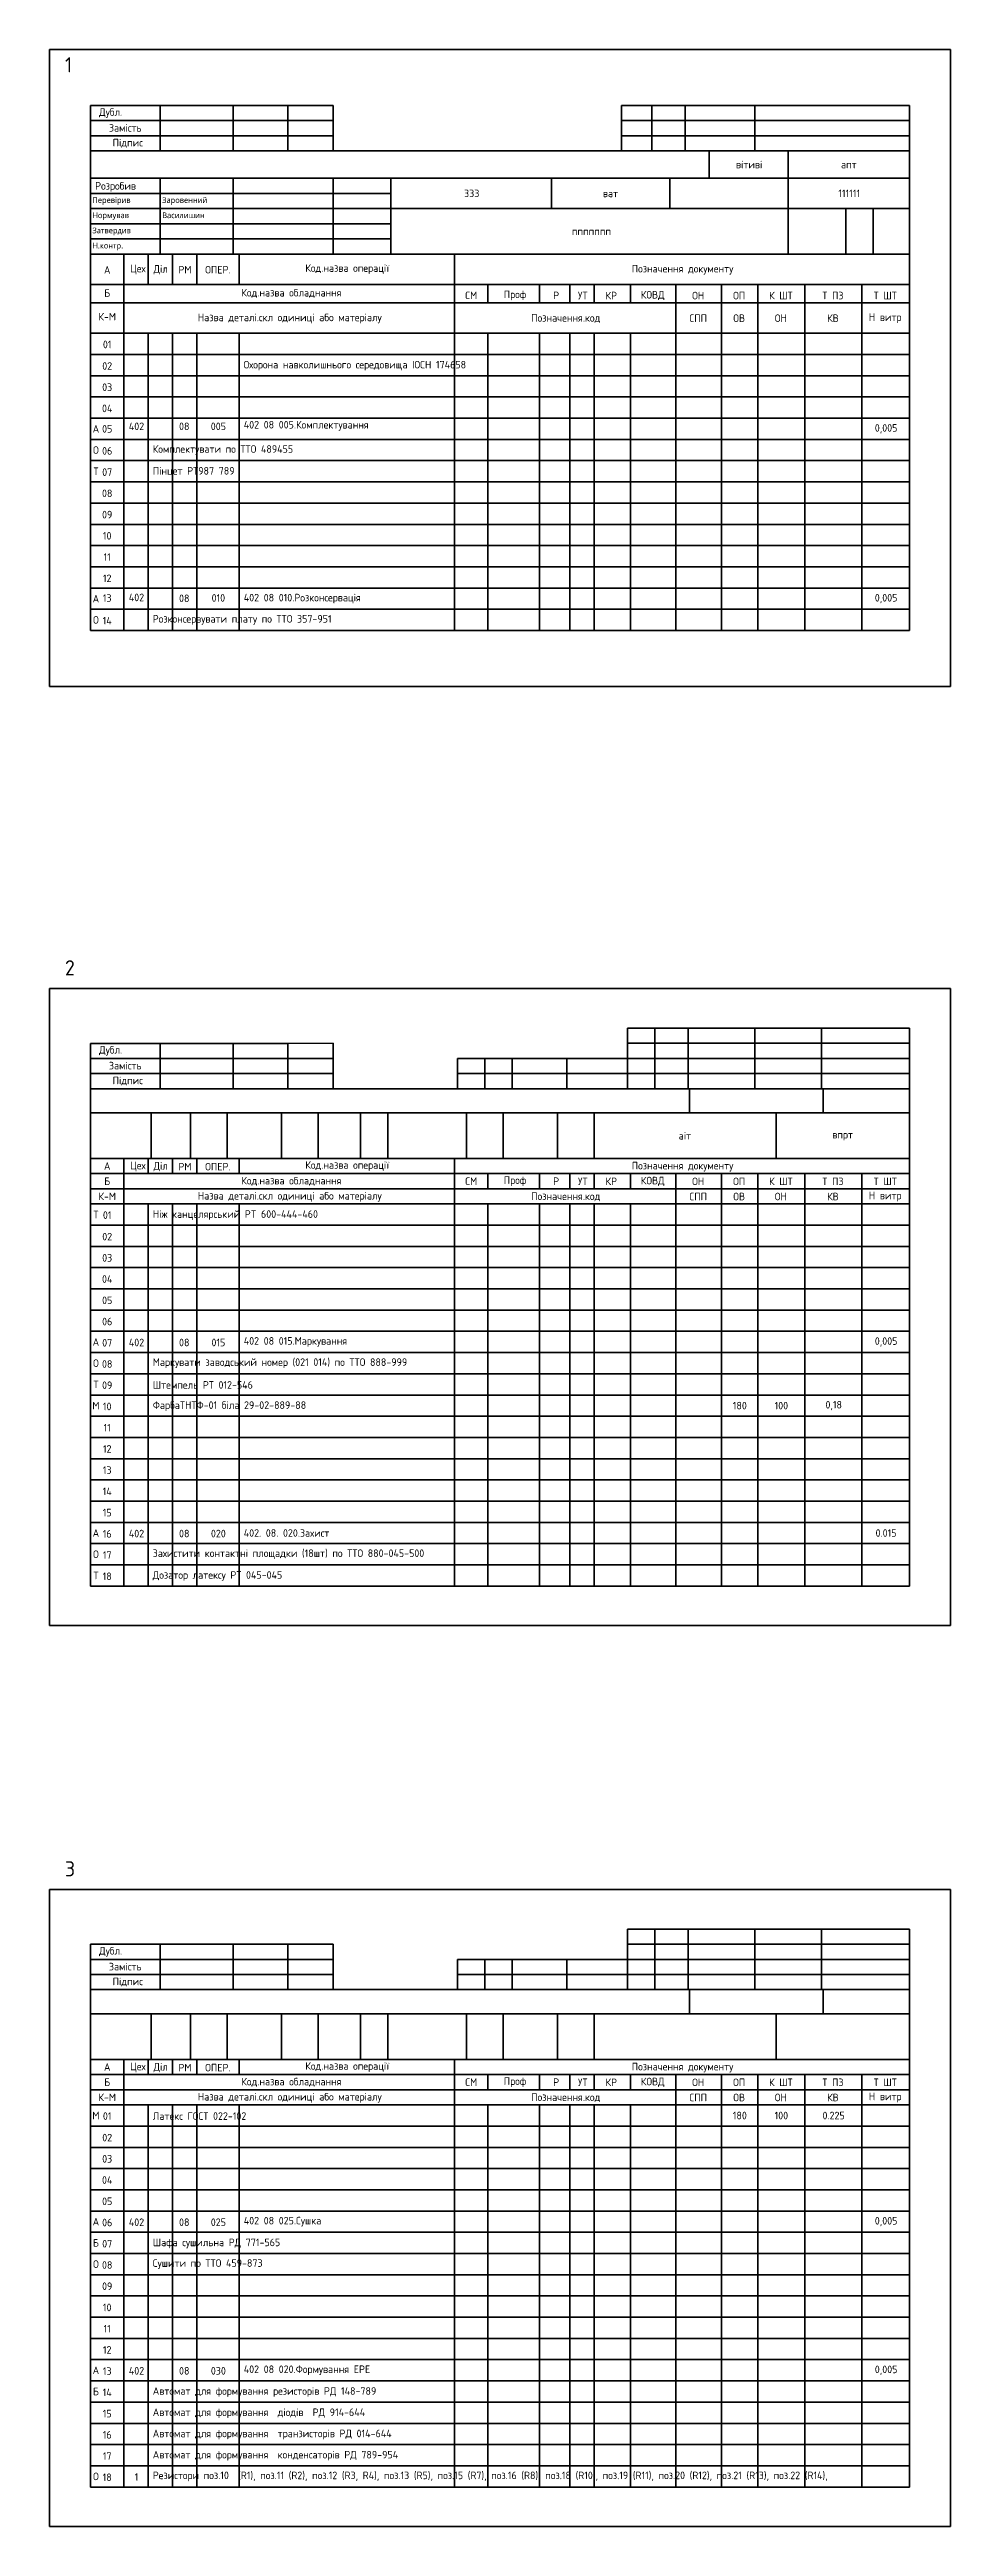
# Model space of a CAD drawing. Header units: millimetres. Extents: x -666 to 353, y -2321 to 561.
# Drawn here: x 52 to 349, y -256 to 561 of the extents above; entities that cross this region are included whole.
import ezdxf

# ---------------------------------------------------------------- set-up
doc = ezdxf.new("R2010")
doc.units = ezdxf.units.MM
doc.layers.get('0').update_dxf_attribs({"lineweight": 35})
doc.layers.add('Текст', color=7, linetype='Continuous')
doc.styles.get("Standard").update_dxf_attribs({"font": 'GOST_B.TTF'})

msp = doc.modelspace()

# ---------------------------------------------------------------- texts
for s, width, heights, insert, char_height, attachment_point in [(' Дубл.', 11.5, [0], (71.75, 540), 2.5, 5), (' {\\H1.25x;Замість}', 21.2493, [0], (76.7, 535.13), 2, 5), (' Підпис', 23, [0], (77.37, 530.05), 2.5, 5), (' Розробив', 23, [3.95], (65.87, 517.24), 2.5, 1), ('{\\fSegoe UI|b0|i0|c0|p34;\\H0.75x; \\fSegoe UI|b0|i0|c204|p34;Перевірив    }', 23, [3.95], (65.87, 512.24), 2.5, 1), ('{\\fSegoe UI|b0|i0|c0|p34;\\H0.75x; \\fSegoe UI|b0|i0|c204|p34;Нормував    }', 23, [3.95], (65.87, 507.24), 2.5, 1), ('{\\fSegoe UI|b0|i0|c204|p34;\\H0.75x; Заровенний}', 23, [3.95], (88.87, 512.24), 2.5, 1), ('{\\fSegoe UI|b0|i0|c204|p34;\\H0.75x; Василишин}', 23, [3.95], (88.87, 507.24), 2.5, 1), ('{\\fSegoe UI|b0|i0|c0|p34;\\H0.75x; \\fSegoe UI|b0|i0|c204|p34;Затвердив   }', 23, [3.95], (65.87, 502.24), 2.5, 1), ('{\\fSegoe UI|b0|i0|c0|p34;\\H0.75x; \\fSegoe UI|b0|i0|c204|p34;Н.контр.}', 23, [3.95], (65.87, 497.24), 2.5, 1), ('Код.назва операції', 39.3298, [0], (150.54, 488.56), 2.5, 5), ('А', 11, [0], (71.37, 488.29), 2.5, 5), ('Б', 11, [0], (71.37, 480.64), 2.5, 5), ('Цех', 8, [0], (81.46, 488.41), 2.5, 5), ('Діл', 8, [0], (89, 488.35), 2.5, 5), ('РМ', 8, [0], (97, 488.35), 2.5, 5), ('ОПЕР.', 8, [0], (107.88, 488.35), 2.5, 5), ('Код.назва обладнання', 39.3298, [0], (132.1, 480.57), 2.5, 5), ('Позначення документу', 48.0694, [0], (261.04, 488.35), 2.5, 5), ('К-М', 11, [0], (71.37, 472.86), 2.5, 5), ('Назва деталі.скл одиниці або матеріалу', 81.2961, [0], (131.54, 472.27), 2.5, 5), ('СМ', 11, [0], (191.37, 479.89), 2.5, 5), ('Проф', 11, [0], (205.79, 479.89), 2.5, 5), ('Позначення.код', 48.0694, [0], (222.54, 472.27), 2.5, 5), ('Р', 10, [0], (219.37, 479.89), 2.5, 5), ('УТ', 6.25, [0], (228.15, 479.83), 2.5, 5), ('КР', 6.25, [0], (237.54, 479.83), 2.5, 5), ('КОВД', 6.25, [0], (251.21, 479.83), 2.5, 5), ('ОН', 6.25, [0], (266.21, 479.83), 2.5, 5), ('ОП', 6.25, [0], (279.71, 479.83), 2.5, 5), ('К ШТ', 9.2284, [0], (293.46, 479.83), 2.5, 5), ('Т ПЗ', 8.9576, [0], (310.61, 479.83), 2.5, 5), ('Н витр', 11.3668, [0], (327.86, 472.37), 2.5, 5), ('Т ШТ', 9.6346, [0], (327.86, 479.83), 2.5, 5), ('СПП', 6.25, [0], (266.21, 472.37), 2.5, 5), ('ОВ', 6.25, [0], (279.71, 472.37), 2.5, 5), ('ОН', 9.2284, [0], (293.46, 472.37), 2.5, 5), ('КВ', 8.9576, [0], (310.61, 472.37), 2.5, 5), ('02', 11, [0], (71.37, 456.61), 2.5, 5), ('01', 11, [0], (71.37, 463.7), 2.5, 5), ('03', 11, [0], (71.37, 449.61), 2.5, 5), ('04', 11, [0], (71.37, 442.61), 2.5, 5), ('05', 11, [0], (71.37, 435.89), 2.5, 5), ('\\pi4.2609;0,005', 15.7, [0], (320.17, 435.89), 2.5, 4), ('06', 11, [0], (71.37, 428.61), 2.5, 5), ('07', 11, [0], (71.37, 421.61), 2.5, 5), ('08', 11, [0], (71.37, 414.61), 2.5, 5), ('09', 11, [0], (71.37, 407.61), 2.5, 5), ('10', 11, [0], (71.37, 400.61), 2.5, 5), ('11', 11, [0], (71.37, 393.61), 2.5, 5), ('12', 11, [0], (71.37, 386.61), 2.5, 5), ('13', 11, [0], (71.37, 380.11), 2.5, 5), ('\\pi4.2609;0,005', 15.7, [0], (320.17, 379.89), 2.5, 4), ('14', 11, [0], (71.37, 372.61), 2.5, 5), (' Дубл.', 11.5, [0], (71.75, 230.78), 2.5, 5), (' {\\H1.25x;Замість}', 21.2493, [0], (76.7, 225.91), 2, 5), (' Підпис', 23, [0], (77.37, 220.83), 2.5, 5), ('А', 11, [0], (71.37, 192.8), 2.5, 5), ('Б', 11, [0], (71.37, 187.8), 2.5, 5), ('Цех', 8, [0], (81.46, 192.65), 2.5, 5), ('Діл', 8, [0], (89, 192.59), 2.5, 5), ('РМ', 8, [0], (97, 192.59), 2.5, 5), ('ОПЕР.', 8, [0], (107.88, 192.59), 2.5, 5), ('Код.назва обладнання', 39.3298, [0], (132.1, 187.77), 2.5, 5), ('Код.назва операції', 39.3298, [0], (150.54, 192.8), 2.5, 5), ('СМ', 11, [0], (191.37, 187.8), 2.5, 5), ('Проф', 11, [0], (205.79, 187.8), 2.5, 5), ('Р', 10, [0], (219.37, 187.8), 2.5, 5), ('УТ', 6.25, [0], (228.15, 187.75), 2.5, 5), ('КР', 6.25, [0], (237.54, 187.75), 2.5, 5), ('Позначення документу', 48.0694, [0], (261.04, 192.59), 2.5, 5), ('КОВД', 6.25, [0], (251.21, 187.75), 2.5, 5), ('ОН', 6.25, [0], (266.21, 187.75), 2.5, 5), ('ОП', 6.25, [0], (279.71, 187.75), 2.5, 5), ('К ШТ', 9.2284, [0], (293.46, 187.75), 2.5, 5), ('Т ПЗ', 8.9576, [0], (310.61, 187.75), 2.5, 5), ('Т ШТ', 9.6346, [0], (327.86, 187.75), 2.5, 5), ('К-М', 11, [0], (71.37, 182.8), 2.5, 5), ('Назва деталі.скл одиниці або матеріалу', 81.2961, [0], (131.54, 182.65), 2.5, 5), ('Позначення.код', 48.0694, [0], (222.54, 182.65), 2.5, 5), ('СПП', 6.25, [0], (266.21, 182.75), 2.5, 5), ('ОВ', 6.25, [0], (279.71, 182.75), 2.5, 5), ('ОН', 9.2284, [0], (293.46, 182.75), 2.5, 5), ('КВ', 8.9576, [0], (310.61, 182.75), 2.5, 5), ('Н витр', 11.3668, [0], (327.86, 182.75), 2.5, 5), ('01', 11, [0], (71.37, 176.62), 2.5, 5), ('03', 11, [0], (71.37, 162.53), 2.5, 5), ('02', 11, [0], (71.37, 169.53), 2.5, 5), ('04', 11, [0], (71.37, 155.53), 2.5, 5), ('05', 11, [0], (71.37, 148.53), 2.5, 5), ('06', 11, [0], (71.37, 141.53), 2.5, 5), ('07', 11, [0], (71.37, 134.53), 2.5, 5), ('\\pi4.2609;0,005', 15.7, [0], (320.17, 134.8), 2.5, 4), ('08', 11, [0], (71.37, 127.53), 2.5, 5), ('09', 11, [0], (71.37, 120.53), 2.5, 5), ('10', 11, [0], (71.37, 113.53), 2.5, 5), ('180', 12.1244, [0], (279.93, 113.8), 2.5, 5), ('100', 15.5, [0], (293.62, 113.8), 2.5, 5), ('\\pi6.8001;0,18', 18.8, [0], (301.37, 113.8), 2.5, 4), ('11', 11, [0], (71.37, 106.53), 2.5, 5), ('12', 11, [0], (71.37, 99.53), 2.5, 5), ('13', 11, [0], (71.37, 92.53), 2.5, 5), ('14', 11, [0], (71.37, 85.53), 2.5, 5), ('15', 11, [0], (71.37, 78.53), 2.5, 5), ('16', 11, [0], (71.37, 71.53), 2.5, 5), ('17', 11, [0], (71.37, 64.53), 2.5, 5), ('\\pi4.5084;0.015', 15.7, [0], (320.17, 71.8), 2.5, 4), ('18', 11, [0], (71.37, 57.53), 2.5, 5), (' Дубл.', 11.5, [0], (71.75, -66.31), 2.5, 5), (' {\\H1.25x;Замість}', 21.2493, [0], (76.7, -71.18), 2, 5), (' Підпис', 23, [0], (77.37, -76.26), 2.5, 5), ('А', 11, [0], (71.37, -104.28), 2.5, 5), ('Цех', 8, [0], (81.46, -104.44), 2.5, 5), ('Діл', 8, [0], (89, -104.49), 2.5, 5), ('РМ', 8, [0], (97, -104.49), 2.5, 5), ('ОПЕР.', 8, [0], (107.88, -104.49), 2.5, 5), ('Код.назва операції', 39.3298, [0], (150.54, -104.29), 2.5, 5), ('Позначення документу', 48.0694, [0], (261.04, -104.49), 2.5, 5), ('К-М', 11, [0], (71.37, -114.28), 2.5, 5), ('Б', 11, [0], (71.37, -109.28), 2.5, 5), ('Назва деталі.скл одиниці або матеріалу', 81.2961, [0], (131.54, -114.43), 2.5, 5), ('Код.назва обладнання', 39.3298, [0], (132.1, -109.31), 2.5, 5), ('СМ', 11, [0], (191.37, -109.28), 2.5, 5), ('Проф', 11, [0], (205.79, -109.28), 2.5, 5), ('Позначення.код', 48.0694, [0], (222.54, -114.43), 2.5, 5), ('Р', 10, [0], (219.37, -109.28), 2.5, 5), ('УТ', 6.25, [0], (228.15, -109.33), 2.5, 5), ('КР', 6.25, [0], (237.54, -109.33), 2.5, 5), ('КОВД', 6.25, [0], (251.21, -109.33), 2.5, 5), ('СПП', 6.25, [0], (266.21, -114.33), 2.5, 5), ('ОН', 6.25, [0], (266.21, -109.33), 2.5, 5), ('ОП', 6.25, [0], (279.71, -109.33), 2.5, 5), ('ОВ', 6.25, [0], (279.71, -114.33), 2.5, 5), ('К ШТ', 9.2284, [0], (293.46, -109.33), 2.5, 5), ('ОН', 9.2284, [0], (293.46, -114.33), 2.5, 5), ('Т ПЗ', 8.9576, [0], (310.61, -109.33), 2.5, 5), ('КВ', 8.9576, [0], (310.61, -114.33), 2.5, 5), ('Н витр', 11.3668, [0], (327.86, -114.33), 2.5, 5), ('Т ШТ', 9.6346, [0], (327.86, -109.33), 2.5, 5), ('01', 11, [0], (71.37, -120.46), 2.5, 5), ('180', 12.1244, [0], (279.93, -120.28), 2.5, 5), ('100', 15.5, [0], (293.62, -120.28), 2.5, 5), ('\\pi5.8109;0.225', 18.8, [0], (301.37, -120.28), 2.5, 4), ('02', 11, [0], (71.37, -127.56), 2.5, 5), ('03', 11, [0], (71.37, -134.56), 2.5, 5), ('04', 11, [0], (71.37, -141.56), 2.5, 5), ('05', 11, [0], (71.37, -148.56), 2.5, 5), ('06', 11, [0], (71.37, -155.56), 2.5, 5), ('\\pi4.2609;0,005', 15.7, [0], (320.17, -155.28), 2.5, 4), ('07', 11, [0], (71.37, -162.56), 2.5, 5), ('08', 11, [0], (71.37, -169.56), 2.5, 5), ('09', 11, [0], (71.37, -176.56), 2.5, 5), ('10', 11, [0], (71.37, -183.56), 2.5, 5), ('11', 11, [0], (71.37, -190.56), 2.5, 5), ('13', 11, [0], (71.37, -204.56), 2.5, 5), ('12', 11, [0], (71.37, -197.56), 2.5, 5), ('\\pi4.2609;0,005', 15.7, [0], (320.17, -204.28), 2.5, 4), ('14', 11, [0], (71.37, -211.56), 2.5, 5), ('15', 11, [0], (71.37, -218.56), 2.5, 5), ('16', 11, [0], (71.37, -225.56), 2.5, 5), ('17', 11, [0], (71.37, -232.56), 2.5, 5), ('18', 11, [0], (71.37, -239.56), 2.5, 5)]:
    msp.add_mtext_dynamic_manual_height_columns(s, width=width, gutter_width=12.5, heights=heights, dxfattribs=dict(insert=insert, char_height=char_height, attachment_point=attachment_point))
at = {"layer": 'Текст'}
for s, width, insert, char_height, attachment_point in [('1', 19.3558, (57.44, 558.44), 5, 1), ('\\pi8.7921;вітиві', 26, (269.87, 523.02), 2.5, 4), ('\\pi17.401;апт', 40, (295.87, 523.02), 2.5, 4), ('\\pi24.149;333', 53, (164.87, 513.52), 2.5, 4), ('\\pi16.535;111111', 40, (295.87, 513.52), 2.5, 4), ('\\pi16.901;ват', 39, (217.87, 513.52), 2.5, 4), ('\\pi59.683;ппппппп', 131, (164.87, 501.02), 2.5, 4), ('                          Охорона навколишнього середовища ІОСН 174658', 251, (76.87, 456.7), 2.5, 4), ('А', 2.5, (67.65, 435.89), 2.5, 5), ('402', 2.5, (81.02, 436.7), 2.5, 5), ('08', 2.5, (96.77, 436.7), 2.5, 5), ('005', 2.5, (108.02, 436.7), 2.5, 5), (' 402 08 005.Комплектування', 71, (114.87, 436.89), 2.5, 4), ('О', 2.5, (67.65, 428.89), 2.5, 5), (' Комплектувати по ТТО 489455', 251, (84.87, 428.89), 2.5, 4), ('Т', 2.5, (67.65, 421.89), 2.5, 5), (' Пінцет РТ987 789 ', 101, (84.87, 421.7), 2.5, 4), ('А', 2.5, (67.65, 379.89), 2.5, 5), ('402', 2.5, (81.02, 380.29), 2.5, 5), ('08', 2.5, (96.77, 380.01), 2.5, 5), ('010', 2.5, (108.02, 380.13), 2.5, 5), (' 402 08 010.Розконсервація', 71, (114.87, 379.89), 2.5, 4), ('О', 2.5, (67.65, 372.89), 2.5, 5), (' Розконсервувати плату по ТТО 357-951', 251, (84.87, 372.89), 2.5, 4), ('2', 19.3558, (57.44, 260.65), 5, 1), ('\\pi27.896;аіт', 60, (231.87, 202.8), 2.5, 4), ('\\pi18.535;впрт', 44, (291.87, 202.8), 2.5, 4), ('Т', 2.5, (67.65, 176.8), 2.5, 5), (' Ніж канцелярський РT 600-444-460', 74.0093, (84.87, 176.62), 2.5, 4), ('А', 2.5, (67.65, 134.8), 2.5, 5), ('402', 2.5, (81.02, 134.62), 2.5, 5), ('08', 2.5, (96.77, 134.62), 2.5, 5), ('015', 2.5, (108.02, 134.62), 2.5, 5), (' 402 08 015.Маркування', 71, (114.87, 134.8), 2.5, 4), ('О', 2.5, (67.65, 127.8), 2.5, 5), (' Маркувати заводський номер (021 014) по ТТО 888-999', 251, (84.87, 127.8), 2.5, 4), ('М', 2.5, (67.65, 113.8), 2.5, 5), ('Т', 2.5, (67.65, 120.8), 2.5, 5), (' ФарбаТНТФ-01 біла 29-02-889-88', 101, (84.87, 113.62), 2.5, 4), (' Штемпель РТ 012-546', 101, (84.87, 120.62), 2.5, 4), ('А', 2.5, (67.65, 71.8), 2.5, 5), ('О', 2.5, (67.65, 64.8), 2.5, 5), ('402', 2.5, (81.02, 71.62), 2.5, 5), (' Захистити контактні площадки (18шт) по ТТО 880-045-500', 251, (84.87, 64.8), 2.5, 4), ('08', 2.5, (96.77, 71.62), 2.5, 5), ('020', 2.5, (108.02, 71.62), 2.5, 5), (' 402. 08. 020.Захист', 71, (114.87, 71.8), 2.5, 4), ('Т', 2.5, (67.65, 57.8), 2.5, 5), ('{\\fGOST type B|b0|i0|c204|p34; Дозатор латексу РТ }045-045', 101, (84.87, 57.62), 2.5, 4), ('3', 19.3558, (57.44, -36.43), 5, 1), ('М', 2.5, (67.65, -120.28), 2.5, 5), (' Латекс ГОСТ 022-102', 101, (84.87, -120.46), 2.5, 4), ('А', 2.5, (67.65, -155.28), 2.5, 5), ('402', 2.5, (81.02, -155.46), 2.5, 5), ('08', 2.5, (96.77, -155.46), 2.5, 5), ('025', 2.5, (108.02, -155.46), 2.5, 5), (' 402 08 025.Сушка', 71, (114.87, -155.28), 2.5, 4), ('Б', 2.5, (67.65, -162.28), 2.5, 5), (' Шафа сушильна РД 771-565', 101, (84.87, -162.46), 2.5, 4), ('О', 2.5, (67.65, -169.28), 2.5, 5), (' Сушити по ТТО 459-873', 251, (84.87, -169.28), 2.5, 4), ('А', 2.5, (67.65, -204.28), 2.5, 5), ('402', 2.5, (81.02, -204.46), 2.5, 5), ('08', 2.5, (96.77, -204.46), 2.5, 5), ('030', 2.5, (108.02, -204.46), 2.5, 5), (' 402 08 020.Формування ЕРЕ', 71, (114.87, -204.28), 2.5, 4), ('Б', 2.5, (67.65, -211.28), 2.5, 5), (' Автомат для формування резисторів РД 148-789', 101, (84.87, -211.46), 2.5, 4), (' Автомат для формування  діодів  РД 914-644', 101, (84.87, -218.46), 2.5, 4), (' Автомат для формування  транзисторів РД 014-644', 101, (84.87, -225.46), 2.5, 4), (' Автомат для формування  конденсаторів РД 789-954', 101, (84.87, -232.46), 2.5, 4), ('О', 2.5, (67.65, -239.28), 2.5, 5), ('1', 2.5, (81.02, -239.46), 2.5, 5), (' Резистори поз.10  (R1), поз.11 (R2), поз.12 (R3, R4), поз.13 (R5), поз.15 (R7), поз.16 (R8), поз.18 (R10), поз.19 (R11), поз.20 (R12), поз.21 (R13), поз.22 (R14),', 251, (84.87, -239.28), 2.5, 4)]:
    msp.add_mtext_dynamic_manual_height_columns(s, width=width, gutter_width=12.5, heights=[0], dxfattribs=dict(at, insert=insert, char_height=char_height, attachment_point=attachment_point))

# ---------------------------------------------------------------- blocks, each defined once
blk = doc.blocks.new('*U1')
for p, q in [((11, 0), (270, 0)), ((11, 0), (11, -7)), ((120, 0), (120, -7)), ((131, 0), (131, -7)), ((148, 0), (148, -7)), ((158, 0), (158, -7)), ((166, 0), (166, -7)), ((178, 0), (178, -7)), ((193, 0), (193, -7)), ((208, 0), (208, -7)), ((220, 0), (220, -7)), ((235.5, 0), (235.5, -7)), ((254.3, 0), (254.3, -7)), ((270, 0), (270, -7)), ((270, -7), (11, -7))]:
    blk.add_line(p, q)

# ---------------------------------------------------------------- linework, layer by layer
for p, q in [((52.37, 350.95), (52.37, 560.95)), ((52.37, 560.95), (349.37, 560.95)), ((349.37, 560.95), (349.37, 350.95)), ((65.87, 542.47), (88.87, 542.47)), ((65.87, 527.52), (65.87, 542.47)), ((88.87, 542.47), (112.87, 542.47)), ((88.87, 542.47), (88.87, 527.52)), ((112.87, 542.47), (130.87, 542.47)), ((112.87, 527.52), (112.87, 542.47)), ((130.87, 542.47), (145.87, 542.52)), ((130.87, 542.47), (130.87, 527.52)), ((145.87, 542.52), (145.87, 537.52)), ((240.87, 542.52), (240.87, 527.52)), ((240.87, 542.52), (335.87, 542.52)), ((250.87, 542.52), (250.87, 527.52)), ((261.87, 542.52), (261.87, 527.52)), ((284.87, 542.52), (284.87, 527.52)), ((335.87, 526.52), (335.87, 542.52)), ((145.87, 537.52), (65.87, 537.52)), ((145.87, 532.52), (65.87, 532.52)), ((145.87, 537.52), (145.87, 532.52)), ((145.87, 532.52), (145.87, 527.52)), ((240.87, 537.52), (335.87, 537.52)), ((335.87, 532.52), (240.87, 532.52)), ((240.87, 532.52), (240.87, 527.52)), ((145.87, 527.52), (65.87, 527.52)), ((65.87, 527.52), (335.87, 527.52)), ((65.87, 527.52), (65.87, 518.52)), ((269.87, 527.52), (269.87, 518.52)), ((295.87, 493.52), (295.87, 527.52)), ((335.87, 518.52), (335.87, 526.52)), ((65.87, 518.52), (335.87, 518.52)), ((65.87, 518.52), (65.87, 513.52)), ((65.87, 518.52), (65.87, 513.52)), ((88.87, 518.52), (88.87, 493.52)), ((112.87, 518.52), (112.87, 493.52)), ((145.87, 518.52), (145.87, 493.52)), ((164.87, 493.52), (164.87, 518.52)), ((217.87, 518.52), (217.87, 508.52)), ((256.87, 518.52), (256.87, 508.52)), ((335.87, 503.52), (335.87, 518.52)), ((65.87, 513.52), (65.87, 508.52)), ((65.87, 513.52), (164.87, 513.52)), ((65.87, 508.52), (65.87, 503.52)), ((65.87, 508.52), (335.87, 508.52)), ((314.87, 508.52), (314.87, 493.52)), ((323.87, 508.52), (323.87, 493.52)), ((65.87, 503.52), (65.87, 493.52)), ((65.87, 503.52), (164.87, 503.52)), ((65.87, 498.52), (164.87, 498.52)), ((335.87, 488.52), (335.87, 503.52)), ((65.87, 493.52), (335.87, 493.52)), ((65.87, 480.39), (65.87, 493.52)), ((76.87, 493.52), (76.87, 467.39)), ((84.87, 493.52), (84.87, 483.52)), ((92.87, 493.52), (92.87, 483.52)), ((100.87, 493.52), (100.87, 483.52)), ((114.87, 493.52), (114.87, 483.52)), ((185.87, 493.52), (185.87, 483.52)), ((65.87, 483.52), (335.87, 483.52)), ((185.87, 483.52), (185.87, 477.39)), ((196.87, 483.52), (196.87, 477.39)), ((213.87, 483.52), (213.87, 477.39)), ((223.87, 483.52), (223.87, 477.39)), ((231.87, 483.52), (231.87, 477.39)), ((243.87, 483.52), (243.87, 477.39)), ((258.87, 483.52), (258.87, 477.39)), ((273.87, 483.52), (273.87, 477.39)), ((285.87, 483.52), (285.87, 477.39)), ((301.37, 483.52), (301.37, 477.39)), ((320.17, 483.52), (320.17, 477.39)), ((335.87, 488.52), (335.87, 480.39)), ((65.87, 468.39), (65.87, 480.39)), ((335.87, 477.39), (65.87, 477.39)), ((185.87, 477.39), (185.87, 467.39)), ((258.87, 477.39), (258.87, 467.39)), ((273.87, 477.39), (273.87, 467.39)), ((285.87, 477.39), (285.87, 467.39)), ((301.37, 477.39), (301.37, 467.39)), ((320.17, 477.39), (320.17, 467.39)), ((335.87, 480.39), (335.87, 468.39)), ((65.87, 461.39), (65.87, 468.39)), ((65.87, 467.39), (335.87, 467.39)), ((76.87, 467.39), (76.87, 369.39)), ((84.87, 467.39), (84.87, 453.39)), ((92.87, 467.39), (92.87, 453.39)), ((100.87, 467.39), (100.87, 453.39)), ((114.87, 467.39), (114.87, 453.39)), ((335.87, 468.39), (335.87, 461.39)), ((65.87, 454.39), (65.87, 461.39)), ((76.87, 460.39), (65.87, 460.39)), ((65.87, 460.39), (335.87, 460.39)), ((76.87, 460.39), (76.87, 453.39)), ((185.87, 460.39), (185.87, 453.39)), ((196.87, 460.39), (196.87, 453.39)), ((213.87, 460.39), (213.87, 453.39)), ((223.87, 460.39), (223.87, 453.39)), ((231.87, 460.39), (231.87, 453.39)), ((243.87, 460.39), (243.87, 453.39)), ((258.87, 460.39), (258.87, 453.39)), ((273.87, 460.39), (273.87, 453.39)), ((285.87, 460.39), (285.87, 453.39)), ((301.37, 460.39), (301.37, 453.39)), ((320.17, 460.39), (320.17, 453.39)), ((335.87, 461.39), (335.87, 454.39)), ((65.87, 447.39), (65.87, 454.39)), ((76.87, 453.39), (65.87, 453.39)), ((76.87, 453.39), (65.87, 453.39)), ((335.87, 453.39), (65.87, 453.39)), ((65.87, 453.39), (335.87, 453.39)), ((76.87, 453.39), (76.87, 446.39)), ((84.87, 453.39), (84.87, 446.39)), ((92.87, 453.39), (92.87, 446.39)), ((100.87, 453.39), (100.87, 446.39)), ((114.87, 453.39), (114.87, 446.39)), ((185.87, 453.39), (185.87, 446.39)), ((196.87, 453.39), (196.87, 446.39)), ((213.87, 453.39), (213.87, 446.39)), ((223.87, 453.39), (223.87, 446.39)), ((231.87, 453.39), (231.87, 446.39)), ((243.87, 453.39), (243.87, 446.39)), ((258.87, 453.39), (258.87, 446.39)), ((273.87, 453.39), (273.87, 446.39)), ((285.87, 453.39), (285.87, 446.39)), ((301.37, 453.39), (301.37, 446.39)), ((320.17, 453.39), (320.17, 446.39)), ((335.87, 454.39), (335.87, 447.39)), ((65.87, 440.39), (65.87, 447.39)), ((76.87, 446.39), (65.87, 446.39)), ((335.87, 446.39), (65.87, 446.39)), ((65.87, 446.39), (335.87, 446.39)), ((76.87, 446.39), (76.87, 439.39)), ((84.87, 446.39), (84.87, 439.39)), ((92.87, 446.39), (92.87, 439.39)), ((100.87, 446.39), (100.87, 439.39)), ((114.87, 446.39), (114.87, 439.39)), ((185.87, 446.39), (185.87, 439.39)), ((196.87, 446.39), (196.87, 439.39)), ((213.87, 446.39), (213.87, 439.39)), ((223.87, 446.39), (223.87, 439.39)), ((231.87, 446.39), (231.87, 439.39)), ((243.87, 446.39), (243.87, 439.39)), ((258.87, 446.39), (258.87, 439.39)), ((273.87, 446.39), (273.87, 439.39)), ((285.87, 446.39), (285.87, 439.39)), ((301.37, 446.39), (301.37, 439.39)), ((320.17, 446.39), (320.17, 439.39)), ((335.87, 447.39), (335.87, 440.39)), ((65.87, 433.39), (65.87, 440.39)), ((76.87, 439.39), (65.87, 439.39)), ((335.87, 439.39), (65.87, 439.39)), ((65.87, 439.39), (335.87, 439.39)), ((65.87, 426.39), (65.87, 433.39)), ((76.87, 439.39), (76.87, 432.39)), ((84.87, 439.39), (84.87, 432.39)), ((92.87, 439.39), (92.87, 432.39)), ((100.87, 439.39), (100.87, 432.39)), ((114.87, 439.39), (114.87, 432.39)), ((185.87, 439.39), (185.87, 432.39)), ((196.87, 439.39), (196.87, 432.39)), ((213.87, 439.39), (213.87, 432.39)), ((223.87, 439.39), (223.87, 432.39)), ((231.87, 439.39), (231.87, 432.39)), ((243.87, 439.39), (243.87, 432.39)), ((258.87, 439.39), (258.87, 432.39)), ((273.87, 439.39), (273.87, 432.39)), ((285.87, 439.39), (285.87, 432.39)), ((301.37, 439.39), (301.37, 432.39)), ((320.17, 439.39), (320.17, 432.39)), ((335.87, 440.39), (335.87, 433.39)), ((335.87, 433.39), (335.87, 426.39)), ((76.87, 432.39), (65.87, 432.39)), ((76.87, 432.39), (65.87, 432.39)), ((335.87, 432.39), (65.87, 432.39)), ((65.87, 432.39), (335.87, 432.39)), ((65.87, 419.39), (65.87, 426.39)), ((76.87, 425.39), (65.87, 425.39)), ((335.87, 425.39), (65.87, 425.39)), ((65.87, 425.39), (335.87, 425.39)), ((76.87, 432.39), (76.87, 425.39)), ((76.87, 425.39), (76.87, 418.39)), ((84.87, 432.39), (84.87, 425.39)), ((84.87, 425.39), (84.87, 418.39)), ((92.87, 432.39), (92.87, 425.39)), ((92.87, 425.39), (92.87, 418.39)), ((100.87, 432.39), (100.87, 425.39)), ((100.87, 425.39), (100.87, 418.39)), ((114.87, 432.39), (114.87, 425.39)), ((114.87, 425.39), (114.87, 418.39)), ((185.87, 432.39), (185.87, 425.39)), ((185.87, 425.39), (185.87, 418.39)), ((196.87, 432.39), (196.87, 425.39)), ((196.87, 425.39), (196.87, 418.39)), ((213.87, 432.39), (213.87, 425.39)), ((213.87, 425.39), (213.87, 418.39)), ((223.87, 432.39), (223.87, 425.39)), ((223.87, 425.39), (223.87, 418.39)), ((231.87, 432.39), (231.87, 425.39)), ((231.87, 425.39), (231.87, 418.39)), ((243.87, 432.39), (243.87, 425.39)), ((243.87, 425.39), (243.87, 418.39)), ((258.87, 432.39), (258.87, 425.39)), ((258.87, 425.39), (258.87, 418.39)), ((273.87, 432.39), (273.87, 425.39)), ((273.87, 425.39), (273.87, 418.39)), ((285.87, 432.39), (285.87, 425.39)), ((285.87, 425.39), (285.87, 418.39)), ((301.37, 432.39), (301.37, 425.39)), ((301.37, 425.39), (301.37, 418.39)), ((320.17, 432.39), (320.17, 425.39)), ((320.17, 425.39), (320.17, 418.39)), ((335.87, 426.39), (335.87, 419.39)), ((65.87, 412.39), (65.87, 419.39)), ((76.87, 418.39), (65.87, 418.39)), ((335.87, 418.39), (65.87, 418.39)), ((65.87, 418.39), (335.87, 418.39)), ((76.87, 418.39), (76.87, 411.39)), ((84.87, 418.39), (84.87, 411.39)), ((92.87, 418.39), (92.87, 411.39)), ((100.87, 418.39), (100.87, 411.39)), ((114.87, 418.39), (114.87, 411.39)), ((185.87, 418.39), (185.87, 411.39)), ((196.87, 418.39), (196.87, 411.39)), ((213.87, 418.39), (213.87, 411.39)), ((223.87, 418.39), (223.87, 411.39)), ((231.87, 418.39), (231.87, 411.39)), ((243.87, 418.39), (243.87, 411.39)), ((258.87, 418.39), (258.87, 411.39)), ((273.87, 418.39), (273.87, 411.39)), ((285.87, 418.39), (285.87, 411.39)), ((301.37, 418.39), (301.37, 411.39)), ((320.17, 418.39), (320.17, 411.39)), ((335.87, 419.39), (335.87, 412.39)), ((65.87, 405.39), (65.87, 412.39)), ((76.87, 411.39), (65.87, 411.39)), ((76.87, 411.39), (65.87, 411.39)), ((335.87, 411.39), (65.87, 411.39)), ((65.87, 411.39), (335.87, 411.39)), ((76.87, 411.39), (76.87, 404.39)), ((84.87, 411.39), (84.87, 404.39)), ((92.87, 411.39), (92.87, 404.39)), ((100.87, 411.39), (100.87, 404.39)), ((114.87, 411.39), (114.87, 404.39)), ((185.87, 411.39), (185.87, 404.39)), ((196.87, 411.39), (196.87, 404.39)), ((213.87, 411.39), (213.87, 404.39)), ((223.87, 411.39), (223.87, 404.39)), ((231.87, 411.39), (231.87, 404.39)), ((243.87, 411.39), (243.87, 404.39)), ((258.87, 411.39), (258.87, 404.39)), ((273.87, 411.39), (273.87, 404.39)), ((285.87, 411.39), (285.87, 404.39)), ((301.37, 411.39), (301.37, 404.39)), ((320.17, 411.39), (320.17, 404.39)), ((335.87, 412.39), (335.87, 405.39)), ((65.87, 398.39), (65.87, 405.39)), ((76.87, 404.39), (65.87, 404.39)), ((335.87, 404.39), (65.87, 404.39)), ((65.87, 404.39), (335.87, 404.39)), ((76.87, 404.39), (76.87, 397.39)), ((84.87, 404.39), (84.87, 397.39)), ((92.87, 404.39), (92.87, 397.39)), ((100.87, 404.39), (100.87, 397.39)), ((114.87, 404.39), (114.87, 397.39)), ((185.87, 404.39), (185.87, 397.39)), ((196.87, 404.39), (196.87, 397.39)), ((213.87, 404.39), (213.87, 397.39)), ((223.87, 404.39), (223.87, 397.39)), ((231.87, 404.39), (231.87, 397.39)), ((243.87, 404.39), (243.87, 397.39)), ((258.87, 404.39), (258.87, 397.39)), ((273.87, 404.39), (273.87, 397.39)), ((285.87, 404.39), (285.87, 397.39)), ((301.37, 404.39), (301.37, 397.39)), ((320.17, 404.39), (320.17, 397.39)), ((335.87, 405.39), (335.87, 398.39)), ((65.87, 369.39), (65.87, 398.39)), ((76.87, 397.39), (65.87, 397.39)), ((335.87, 397.39), (65.87, 397.39)), ((65.87, 397.39), (335.87, 397.39)), ((76.87, 397.39), (76.87, 390.39)), ((84.87, 397.39), (84.87, 390.39)), ((92.87, 397.39), (92.87, 390.39)), ((100.87, 397.39), (100.87, 390.39)), ((114.87, 397.39), (114.87, 390.39)), ((185.87, 397.39), (185.87, 390.39)), ((196.87, 397.39), (196.87, 390.39)), ((213.87, 397.39), (213.87, 390.39)), ((223.87, 397.39), (223.87, 390.39)), ((231.87, 397.39), (231.87, 390.39)), ((243.87, 397.39), (243.87, 390.39)), ((258.87, 397.39), (258.87, 390.39)), ((273.87, 397.39), (273.87, 390.39)), ((285.87, 397.39), (285.87, 390.39)), ((301.37, 397.39), (301.37, 390.39)), ((320.17, 397.39), (320.17, 390.39)), ((335.87, 398.39), (335.87, 369.39)), ((76.87, 390.39), (65.87, 390.39)), ((76.87, 390.39), (65.87, 390.39)), ((335.87, 390.39), (65.87, 390.39)), ((65.87, 390.39), (335.87, 390.39)), ((76.87, 390.39), (76.87, 383.39)), ((84.87, 390.39), (84.87, 383.39)), ((92.87, 390.39), (92.87, 383.39)), ((100.87, 390.39), (100.87, 383.39)), ((114.87, 390.39), (114.87, 383.39)), ((185.87, 390.39), (185.87, 383.39)), ((196.87, 390.39), (196.87, 383.39)), ((213.87, 390.39), (213.87, 383.39)), ((223.87, 390.39), (223.87, 383.39)), ((231.87, 390.39), (231.87, 383.39)), ((243.87, 390.39), (243.87, 383.39)), ((258.87, 390.39), (258.87, 383.39)), ((273.87, 390.39), (273.87, 383.39)), ((285.87, 390.39), (285.87, 383.39)), ((301.37, 390.39), (301.37, 383.39)), ((320.17, 390.39), (320.17, 383.39)), ((76.87, 383.39), (65.87, 383.39)), ((335.87, 383.39), (65.87, 383.39)), ((65.87, 383.39), (335.87, 383.39)), ((76.87, 376.39), (65.87, 376.39)), ((335.87, 376.39), (65.87, 376.39)), ((65.87, 376.39), (335.87, 376.39)), ((76.87, 383.39), (76.87, 376.39)), ((76.87, 376.39), (76.87, 369.39)), ((84.87, 383.39), (84.87, 376.39)), ((84.87, 376.39), (84.87, 369.39)), ((92.87, 383.39), (92.87, 376.39)), ((92.87, 376.39), (92.87, 369.39)), ((100.87, 383.39), (100.87, 376.39)), ((100.87, 376.39), (100.87, 369.39)), ((114.87, 383.39), (114.87, 376.39)), ((114.87, 376.39), (114.87, 369.39)), ((185.87, 383.39), (185.87, 376.39)), ((185.87, 376.39), (185.87, 369.39)), ((196.87, 383.39), (196.87, 376.39)), ((196.87, 376.39), (196.87, 369.39)), ((213.87, 383.39), (213.87, 376.39)), ((213.87, 376.39), (213.87, 369.39)), ((223.87, 383.39), (223.87, 376.39)), ((223.87, 376.39), (223.87, 369.39)), ((231.87, 383.39), (231.87, 376.39)), ((231.87, 376.39), (231.87, 369.39)), ((243.87, 383.39), (243.87, 376.39)), ((243.87, 376.39), (243.87, 369.39)), ((258.87, 383.39), (258.87, 376.39)), ((258.87, 376.39), (258.87, 369.39)), ((273.87, 383.39), (273.87, 376.39)), ((273.87, 376.39), (273.87, 369.39)), ((285.87, 383.39), (285.87, 376.39)), ((285.87, 376.39), (285.87, 369.39)), ((301.37, 383.39), (301.37, 376.39)), ((301.37, 376.39), (301.37, 369.39)), ((320.17, 383.39), (320.17, 376.39)), ((320.17, 376.39), (320.17, 369.39)), ((76.87, 369.39), (65.87, 369.39)), ((76.87, 369.39), (65.87, 369.39)), ((335.87, 369.39), (65.87, 369.39)), ((65.87, 369.39), (335.87, 369.39)), ((349.37, 350.95), (52.37, 350.95)), ((52.37, 41.3), (52.37, 251.3)), ((52.37, 251.3), (349.37, 251.3)), ((349.37, 251.3), (349.37, 41.3)), ((251.87, 238.3), (242.87, 238.3)), ((242.87, 238.3), (242.87, 228.3)), ((262.87, 238.3), (251.87, 238.3)), ((251.87, 238.3), (251.87, 218.3)), ((284.87, 238.3), (262.87, 238.3)), ((262.87, 238.3), (262.87, 218.3)), ((306.87, 238.3), (284.87, 238.3)), ((284.87, 238.3), (284.87, 218.3)), ((335.87, 238.3), (306.87, 238.3)), ((306.87, 238.3), (306.87, 218.3)), ((335.87, 218.3), (335.87, 238.3)), ((65.87, 233.25), (88.87, 233.25)), ((65.87, 218.3), (65.87, 233.25)), ((88.87, 233.25), (112.87, 233.25)), ((88.87, 233.25), (88.87, 218.3)), ((112.87, 233.25), (130.87, 233.25)), ((112.87, 233.25), (112.87, 218.3)), ((130.87, 233.25), (145.87, 233.3)), ((130.87, 233.25), (130.87, 218.3)), ((145.87, 233.3), (145.87, 228.3)), ((242.87, 233.3), (335.87, 233.3)), ((145.87, 228.3), (65.87, 228.3)), ((145.87, 223.3), (65.87, 223.3)), ((145.87, 228.3), (145.87, 223.3)), ((145.87, 223.3), (145.87, 218.3)), ((195.87, 228.3), (186.87, 228.3)), ((186.87, 228.3), (186.87, 218.3)), ((186.87, 223.3), (335.87, 223.3)), ((204.87, 228.3), (195.87, 228.3)), ((195.87, 228.3), (195.87, 218.3)), ((222.87, 228.3), (204.87, 228.3)), ((204.87, 228.3), (204.87, 218.3)), ((242.87, 228.3), (222.87, 228.3)), ((222.87, 228.3), (222.87, 218.3)), ((335.87, 228.3), (242.87, 228.3)), ((242.87, 228.3), (242.87, 218.3)), ((145.87, 218.3), (65.87, 218.3)), ((65.87, 218.3), (335.87, 218.3)), ((65.87, 218.3), (65.87, 210.3)), ((263.37, 210.3), (263.37, 218.3)), ((307.37, 210.3), (307.37, 218.3)), ((335.87, 210.3), (335.87, 218.3)), ((65.87, 210.3), (335.87, 210.3)), ((65.87, 210.3), (65.87, 205.3)), ((65.87, 205.3), (65.87, 200.3)), ((85.87, 210.3), (85.87, 195.3)), ((98.87, 210.3), (98.87, 195.3)), ((110.87, 210.3), (110.87, 195.3)), ((128.87, 210.3), (128.87, 195.3)), ((140.87, 210.3), (140.87, 195.3)), ((154.87, 210.3), (154.87, 195.3)), ((163.87, 210.3), (163.87, 195.3)), ((189.87, 210.3), (189.87, 195.3)), ((201.87, 210.3), (201.87, 195.3)), ((219.87, 210.3), (219.87, 195.3)), ((231.87, 210.3), (231.87, 195.3)), ((291.87, 210.3), (291.87, 195.3)), ((335.87, 195.3), (335.87, 210.3)), ((65.87, 200.3), (65.87, 195.3)), ((65.87, 195.3), (335.87, 195.3)), ((65.87, 195.3), (65.87, 190.3)), ((65.87, 190.3), (335.87, 190.3)), ((65.87, 190.3), (65.87, 180.3)), ((76.87, 195.3), (76.87, 180.3)), ((84.87, 195.3), (84.87, 190.3)), ((92.87, 195.3), (92.87, 190.3)), ((100.87, 195.3), (100.87, 190.3)), ((114.87, 195.3), (114.87, 190.3)), ((185.87, 195.3), (185.87, 190.3)), ((185.87, 190.3), (185.87, 185.3)), ((196.87, 190.3), (196.87, 185.3)), ((213.87, 190.3), (213.87, 185.3)), ((223.87, 190.3), (223.87, 185.3)), ((231.87, 190.3), (231.87, 185.3)), ((243.87, 190.3), (243.87, 185.3)), ((258.87, 190.3), (258.87, 185.3)), ((273.87, 190.3), (273.87, 185.3)), ((285.87, 190.3), (285.87, 185.3)), ((301.37, 190.3), (301.37, 185.3)), ((320.17, 190.3), (320.17, 185.3)), ((335.87, 180.3), (335.87, 195.3)), ((335.87, 185.3), (65.87, 185.3)), ((65.87, 180.3), (335.87, 180.3)), ((65.87, 180.3), (65.87, 54.3)), ((76.87, 180.3), (76.87, 54.3)), ((84.87, 180.3), (84.87, 166.3)), ((92.87, 180.3), (92.87, 166.3)), ((100.87, 180.3), (100.87, 166.3)), ((114.87, 180.3), (114.87, 166.3)), ((185.87, 185.3), (185.87, 180.3)), ((258.87, 185.3), (258.87, 180.3)), ((273.87, 185.3), (273.87, 180.3)), ((285.87, 185.3), (285.87, 180.3)), ((301.37, 185.3), (301.37, 180.3)), ((320.17, 185.3), (320.17, 180.3)), ((76.87, 173.3), (65.87, 173.3)), ((65.87, 173.3), (335.87, 173.3)), ((65.87, 166.3), (65.87, 173.3)), ((76.87, 173.3), (76.87, 166.3)), ((185.87, 173.3), (185.87, 166.3)), ((196.87, 173.3), (196.87, 166.3)), ((213.87, 173.3), (213.87, 166.3)), ((223.87, 173.3), (223.87, 166.3)), ((231.87, 173.3), (231.87, 166.3)), ((243.87, 173.3), (243.87, 166.3)), ((258.87, 173.3), (258.87, 166.3)), ((273.87, 173.3), (273.87, 166.3)), ((285.87, 173.3), (285.87, 166.3)), ((301.37, 173.3), (301.37, 166.3)), ((320.17, 173.3), (320.17, 166.3)), ((335.87, 173.3), (335.87, 166.3)), ((76.87, 166.3), (65.87, 166.3)), ((76.87, 166.3), (65.87, 166.3)), ((335.87, 166.3), (65.87, 166.3)), ((65.87, 166.3), (335.87, 166.3)), ((65.87, 159.3), (65.87, 166.3)), ((76.87, 166.3), (76.87, 159.3)), ((84.87, 166.3), (84.87, 159.3)), ((92.87, 166.3), (92.87, 159.3)), ((100.87, 166.3), (100.87, 159.3)), ((114.87, 166.3), (114.87, 159.3)), ((185.87, 166.3), (185.87, 159.3)), ((196.87, 166.3), (196.87, 159.3)), ((213.87, 166.3), (213.87, 159.3)), ((223.87, 166.3), (223.87, 159.3)), ((231.87, 166.3), (231.87, 159.3)), ((243.87, 166.3), (243.87, 159.3)), ((258.87, 166.3), (258.87, 159.3)), ((273.87, 166.3), (273.87, 159.3)), ((285.87, 166.3), (285.87, 159.3)), ((301.37, 166.3), (301.37, 159.3)), ((320.17, 166.3), (320.17, 159.3)), ((335.87, 166.3), (335.87, 159.3)), ((76.87, 159.3), (65.87, 159.3)), ((335.87, 159.3), (65.87, 159.3)), ((65.87, 159.3), (335.87, 159.3)), ((65.87, 152.3), (65.87, 159.3)), ((76.87, 159.3), (76.87, 152.3)), ((84.87, 159.3), (84.87, 152.3)), ((92.87, 159.3), (92.87, 152.3)), ((100.87, 159.3), (100.87, 152.3)), ((114.87, 159.3), (114.87, 152.3)), ((185.87, 159.3), (185.87, 152.3)), ((196.87, 159.3), (196.87, 152.3)), ((213.87, 159.3), (213.87, 152.3)), ((223.87, 159.3), (223.87, 152.3)), ((231.87, 159.3), (231.87, 152.3)), ((243.87, 159.3), (243.87, 152.3)), ((258.87, 159.3), (258.87, 152.3)), ((273.87, 159.3), (273.87, 152.3)), ((285.87, 159.3), (285.87, 152.3)), ((301.37, 159.3), (301.37, 152.3)), ((320.17, 159.3), (320.17, 152.3)), ((335.87, 159.3), (335.87, 152.3)), ((76.87, 152.3), (65.87, 152.3)), ((335.87, 152.3), (65.87, 152.3)), ((65.87, 152.3), (335.87, 152.3)), ((65.87, 145.3), (65.87, 152.3)), ((76.87, 152.3), (76.87, 145.3)), ((84.87, 152.3), (84.87, 145.3)), ((92.87, 152.3), (92.87, 145.3)), ((100.87, 152.3), (100.87, 145.3)), ((114.87, 152.3), (114.87, 145.3)), ((185.87, 152.3), (185.87, 145.3)), ((196.87, 152.3), (196.87, 145.3)), ((213.87, 152.3), (213.87, 145.3)), ((223.87, 152.3), (223.87, 145.3)), ((231.87, 152.3), (231.87, 145.3)), ((243.87, 152.3), (243.87, 145.3)), ((258.87, 152.3), (258.87, 145.3)), ((273.87, 152.3), (273.87, 145.3)), ((285.87, 152.3), (285.87, 145.3)), ((301.37, 152.3), (301.37, 145.3)), ((320.17, 152.3), (320.17, 145.3)), ((335.87, 152.3), (335.87, 145.3)), ((76.87, 145.3), (65.87, 145.3)), ((76.87, 145.3), (65.87, 145.3)), ((335.87, 145.3), (65.87, 145.3)), ((65.87, 145.3), (335.87, 145.3)), ((65.87, 138.3), (65.87, 145.3)), ((76.87, 145.3), (76.87, 138.3)), ((84.87, 145.3), (84.87, 138.3)), ((92.87, 145.3), (92.87, 138.3)), ((100.87, 145.3), (100.87, 138.3)), ((114.87, 145.3), (114.87, 138.3)), ((185.87, 145.3), (185.87, 138.3)), ((196.87, 145.3), (196.87, 138.3)), ((213.87, 145.3), (213.87, 138.3)), ((223.87, 145.3), (223.87, 138.3)), ((231.87, 145.3), (231.87, 138.3)), ((243.87, 145.3), (243.87, 138.3)), ((258.87, 145.3), (258.87, 138.3)), ((273.87, 145.3), (273.87, 138.3)), ((285.87, 145.3), (285.87, 138.3)), ((301.37, 145.3), (301.37, 138.3)), ((320.17, 145.3), (320.17, 138.3)), ((335.87, 145.3), (335.87, 138.3)), ((76.87, 138.3), (65.87, 138.3)), ((335.87, 138.3), (65.87, 138.3)), ((65.87, 138.3), (335.87, 138.3)), ((65.87, 131.3), (65.87, 138.3)), ((76.87, 131.3), (65.87, 131.3)), ((335.87, 131.3), (65.87, 131.3)), ((65.87, 131.3), (335.87, 131.3)), ((65.87, 124.3), (65.87, 131.3)), ((76.87, 138.3), (76.87, 131.3)), ((76.87, 131.3), (76.87, 124.3)), ((84.87, 138.3), (84.87, 131.3)), ((84.87, 131.3), (84.87, 124.3)), ((92.87, 138.3), (92.87, 131.3)), ((92.87, 131.3), (92.87, 124.3)), ((100.87, 138.3), (100.87, 131.3)), ((100.87, 131.3), (100.87, 124.3)), ((114.87, 138.3), (114.87, 131.3)), ((114.87, 131.3), (114.87, 124.3)), ((185.87, 138.3), (185.87, 131.3)), ((185.87, 131.3), (185.87, 124.3)), ((196.87, 138.3), (196.87, 131.3)), ((196.87, 131.3), (196.87, 124.3)), ((213.87, 138.3), (213.87, 131.3)), ((213.87, 131.3), (213.87, 124.3)), ((223.87, 138.3), (223.87, 131.3)), ((223.87, 131.3), (223.87, 124.3)), ((231.87, 138.3), (231.87, 131.3)), ((231.87, 131.3), (231.87, 124.3)), ((243.87, 138.3), (243.87, 131.3)), ((243.87, 131.3), (243.87, 124.3)), ((258.87, 138.3), (258.87, 131.3)), ((258.87, 131.3), (258.87, 124.3)), ((273.87, 138.3), (273.87, 131.3)), ((273.87, 131.3), (273.87, 124.3)), ((285.87, 138.3), (285.87, 131.3)), ((285.87, 131.3), (285.87, 124.3)), ((301.37, 138.3), (301.37, 131.3)), ((301.37, 131.3), (301.37, 124.3)), ((320.17, 138.3), (320.17, 131.3)), ((320.17, 131.3), (320.17, 124.3)), ((335.87, 138.3), (335.87, 131.3)), ((335.87, 131.3), (335.87, 124.3)), ((76.87, 124.3), (65.87, 124.3)), ((76.87, 124.3), (65.87, 124.3)), ((335.87, 124.3), (65.87, 124.3)), ((65.87, 124.3), (335.87, 124.3)), ((65.87, 117.3), (65.87, 124.3)), ((76.87, 124.3), (76.87, 117.3)), ((84.87, 124.3), (84.87, 117.3)), ((92.87, 124.3), (92.87, 117.3)), ((100.87, 124.3), (100.87, 117.3)), ((114.87, 124.3), (114.87, 117.3)), ((185.87, 124.3), (185.87, 117.3)), ((196.87, 124.3), (196.87, 117.3)), ((213.87, 124.3), (213.87, 117.3)), ((223.87, 124.3), (223.87, 117.3)), ((231.87, 124.3), (231.87, 117.3)), ((243.87, 124.3), (243.87, 117.3)), ((258.87, 124.3), (258.87, 117.3)), ((273.87, 124.3), (273.87, 117.3)), ((285.87, 124.3), (285.87, 117.3)), ((301.37, 124.3), (301.37, 117.3)), ((320.17, 124.3), (320.17, 117.3)), ((335.87, 124.3), (335.87, 117.3)), ((76.87, 117.3), (65.87, 117.3)), ((335.87, 117.3), (65.87, 117.3)), ((65.87, 117.3), (335.87, 117.3)), ((65.87, 110.3), (65.87, 117.3)), ((76.87, 117.3), (76.87, 110.3)), ((84.87, 117.3), (84.87, 110.3)), ((92.87, 117.3), (92.87, 110.3)), ((100.87, 117.3), (100.87, 110.3)), ((114.87, 117.3), (114.87, 110.3)), ((185.87, 117.3), (185.87, 110.3)), ((196.87, 117.3), (196.87, 110.3)), ((213.87, 117.3), (213.87, 110.3)), ((223.87, 117.3), (223.87, 110.3)), ((231.87, 117.3), (231.87, 110.3)), ((243.87, 117.3), (243.87, 110.3)), ((258.87, 117.3), (258.87, 110.3)), ((273.87, 117.3), (273.87, 110.3)), ((285.87, 117.3), (285.87, 110.3)), ((301.37, 117.3), (301.37, 110.3)), ((320.17, 117.3), (320.17, 110.3)), ((335.87, 117.3), (335.87, 110.3)), ((76.87, 110.3), (65.87, 110.3)), ((335.87, 110.3), (65.87, 110.3)), ((65.87, 110.3), (335.87, 110.3)), ((65.87, 103.3), (65.87, 110.3)), ((76.87, 110.3), (76.87, 103.3)), ((84.87, 110.3), (84.87, 103.3)), ((92.87, 110.3), (92.87, 103.3)), ((100.87, 110.3), (100.87, 103.3)), ((114.87, 110.3), (114.87, 103.3)), ((185.87, 110.3), (185.87, 103.3)), ((196.87, 110.3), (196.87, 103.3)), ((213.87, 110.3), (213.87, 103.3)), ((223.87, 110.3), (223.87, 103.3)), ((231.87, 110.3), (231.87, 103.3)), ((243.87, 110.3), (243.87, 103.3)), ((258.87, 110.3), (258.87, 103.3)), ((273.87, 110.3), (273.87, 103.3)), ((285.87, 110.3), (285.87, 103.3)), ((301.37, 110.3), (301.37, 103.3)), ((320.17, 110.3), (320.17, 103.3)), ((335.87, 110.3), (335.87, 103.3)), ((76.87, 103.3), (65.87, 103.3)), ((76.87, 103.3), (65.87, 103.3)), ((335.87, 103.3), (65.87, 103.3)), ((65.87, 103.3), (335.87, 103.3)), ((65.87, 96.3), (65.87, 103.3)), ((76.87, 103.3), (76.87, 96.3)), ((84.87, 103.3), (84.87, 96.3)), ((92.87, 103.3), (92.87, 96.3)), ((100.87, 103.3), (100.87, 96.3)), ((114.87, 103.3), (114.87, 96.3)), ((185.87, 103.3), (185.87, 96.3)), ((196.87, 103.3), (196.87, 96.3)), ((213.87, 103.3), (213.87, 96.3)), ((223.87, 103.3), (223.87, 96.3)), ((231.87, 103.3), (231.87, 96.3)), ((243.87, 103.3), (243.87, 96.3)), ((258.87, 103.3), (258.87, 96.3)), ((273.87, 103.3), (273.87, 96.3)), ((285.87, 103.3), (285.87, 96.3)), ((301.37, 103.3), (301.37, 96.3)), ((320.17, 103.3), (320.17, 96.3)), ((335.87, 103.3), (335.87, 96.3)), ((76.87, 96.3), (65.87, 96.3)), ((335.87, 96.3), (65.87, 96.3)), ((65.87, 96.3), (335.87, 96.3)), ((65.87, 89.3), (65.87, 96.3)), ((76.87, 96.3), (76.87, 89.3)), ((84.87, 96.3), (84.87, 89.3)), ((92.87, 96.3), (92.87, 89.3)), ((100.87, 96.3), (100.87, 89.3)), ((114.87, 96.3), (114.87, 89.3)), ((185.87, 96.3), (185.87, 89.3)), ((196.87, 96.3), (196.87, 89.3)), ((213.87, 96.3), (213.87, 89.3)), ((223.87, 96.3), (223.87, 89.3)), ((231.87, 96.3), (231.87, 89.3)), ((243.87, 96.3), (243.87, 89.3)), ((258.87, 96.3), (258.87, 89.3)), ((273.87, 96.3), (273.87, 89.3)), ((285.87, 96.3), (285.87, 89.3)), ((301.37, 96.3), (301.37, 89.3)), ((320.17, 96.3), (320.17, 89.3)), ((335.87, 96.3), (335.87, 89.3)), ((76.87, 89.3), (65.87, 89.3)), ((335.87, 89.3), (65.87, 89.3)), ((65.87, 89.3), (335.87, 89.3)), ((65.87, 82.3), (65.87, 89.3)), ((76.87, 82.3), (65.87, 82.3)), ((76.87, 82.3), (65.87, 82.3)), ((335.87, 82.3), (65.87, 82.3)), ((65.87, 82.3), (335.87, 82.3)), ((65.87, 75.3), (65.87, 82.3)), ((76.87, 89.3), (76.87, 82.3)), ((76.87, 82.3), (76.87, 75.3)), ((84.87, 89.3), (84.87, 82.3)), ((84.87, 82.3), (84.87, 75.3)), ((92.87, 89.3), (92.87, 82.3)), ((92.87, 82.3), (92.87, 75.3)), ((100.87, 89.3), (100.87, 82.3)), ((100.87, 82.3), (100.87, 75.3)), ((114.87, 89.3), (114.87, 82.3)), ((114.87, 82.3), (114.87, 75.3)), ((185.87, 89.3), (185.87, 82.3)), ((185.87, 82.3), (185.87, 75.3)), ((196.87, 89.3), (196.87, 82.3)), ((196.87, 82.3), (196.87, 75.3)), ((213.87, 89.3), (213.87, 82.3)), ((213.87, 82.3), (213.87, 75.3)), ((223.87, 89.3), (223.87, 82.3)), ((223.87, 82.3), (223.87, 75.3)), ((231.87, 89.3), (231.87, 82.3)), ((231.87, 82.3), (231.87, 75.3)), ((243.87, 89.3), (243.87, 82.3)), ((243.87, 82.3), (243.87, 75.3)), ((258.87, 89.3), (258.87, 82.3)), ((258.87, 82.3), (258.87, 75.3)), ((273.87, 89.3), (273.87, 82.3)), ((273.87, 82.3), (273.87, 75.3)), ((285.87, 89.3), (285.87, 82.3)), ((285.87, 82.3), (285.87, 75.3)), ((301.37, 89.3), (301.37, 82.3)), ((301.37, 82.3), (301.37, 75.3)), ((320.17, 89.3), (320.17, 82.3)), ((320.17, 82.3), (320.17, 75.3)), ((335.87, 89.3), (335.87, 82.3)), ((335.87, 82.3), (335.87, 75.3)), ((76.87, 75.3), (65.87, 75.3)), ((335.87, 75.3), (65.87, 75.3)), ((65.87, 75.3), (335.87, 75.3)), ((65.87, 68.3), (65.87, 75.3)), ((76.87, 75.3), (76.87, 68.3)), ((84.87, 75.3), (84.87, 68.3)), ((92.87, 75.3), (92.87, 68.3)), ((100.87, 75.3), (100.87, 68.3)), ((114.87, 75.3), (114.87, 68.3)), ((185.87, 75.3), (185.87, 68.3)), ((196.87, 75.3), (196.87, 68.3)), ((213.87, 75.3), (213.87, 68.3)), ((223.87, 75.3), (223.87, 68.3)), ((231.87, 75.3), (231.87, 68.3)), ((243.87, 75.3), (243.87, 68.3)), ((258.87, 75.3), (258.87, 68.3)), ((273.87, 75.3), (273.87, 68.3)), ((285.87, 75.3), (285.87, 68.3)), ((301.37, 75.3), (301.37, 68.3)), ((320.17, 75.3), (320.17, 68.3)), ((335.87, 75.3), (335.87, 68.3)), ((76.87, 68.3), (65.87, 68.3)), ((335.87, 68.3), (65.87, 68.3)), ((65.87, 68.3), (335.87, 68.3)), ((65.87, 61.3), (65.87, 68.3)), ((76.87, 68.3), (76.87, 61.3)), ((84.87, 68.3), (84.87, 61.3)), ((92.87, 68.3), (92.87, 61.3)), ((100.87, 68.3), (100.87, 61.3)), ((114.87, 68.3), (114.87, 61.3)), ((185.87, 68.3), (185.87, 61.3)), ((196.87, 68.3), (196.87, 61.3)), ((213.87, 68.3), (213.87, 61.3)), ((223.87, 68.3), (223.87, 61.3)), ((231.87, 68.3), (231.87, 61.3)), ((243.87, 68.3), (243.87, 61.3)), ((258.87, 68.3), (258.87, 61.3)), ((273.87, 68.3), (273.87, 61.3)), ((285.87, 68.3), (285.87, 61.3)), ((301.37, 68.3), (301.37, 61.3)), ((320.17, 68.3), (320.17, 61.3)), ((335.87, 68.3), (335.87, 61.3)), ((76.87, 61.3), (65.87, 61.3)), ((76.87, 61.3), (65.87, 61.3)), ((335.87, 61.3), (65.87, 61.3)), ((65.87, 61.3), (335.87, 61.3)), ((65.87, 54.3), (65.87, 61.3)), ((76.87, 61.3), (76.87, 54.3)), ((84.87, 61.3), (84.87, 54.3)), ((92.87, 61.3), (92.87, 54.3)), ((100.87, 61.3), (100.87, 54.3)), ((114.87, 61.3), (114.87, 54.3)), ((185.87, 61.3), (185.87, 54.3)), ((196.87, 61.3), (196.87, 54.3)), ((213.87, 61.3), (213.87, 54.3)), ((223.87, 61.3), (223.87, 54.3)), ((231.87, 61.3), (231.87, 54.3)), ((243.87, 61.3), (243.87, 54.3)), ((258.87, 61.3), (258.87, 54.3)), ((273.87, 61.3), (273.87, 54.3)), ((285.87, 61.3), (285.87, 54.3)), ((301.37, 61.3), (301.37, 54.3)), ((320.17, 61.3), (320.17, 54.3)), ((335.87, 61.3), (335.87, 54.3)), ((76.87, 54.3), (65.87, 54.3)), ((76.87, 54.3), (65.87, 54.3)), ((76.87, 54.3), (65.87, 54.3)), ((335.87, 54.3), (65.87, 54.3)), ((349.37, 41.3), (52.37, 41.3)), ((52.37, -255.78), (52.37, -45.78)), ((52.37, -45.78), (349.37, -45.78)), ((349.37, -45.78), (349.37, -255.78)), ((65.87, -63.83), (88.87, -63.83)), ((65.87, -78.78), (65.87, -63.83)), ((88.87, -63.83), (112.87, -63.83)), ((88.87, -63.83), (88.87, -78.78)), ((112.87, -63.83), (130.87, -63.83)), ((112.87, -63.83), (112.87, -78.78)), ((130.87, -63.83), (145.87, -63.78)), ((130.87, -63.83), (130.87, -78.78)), ((145.87, -63.78), (145.87, -68.78)), ((251.87, -58.78), (242.87, -58.78)), ((242.87, -58.78), (242.87, -68.78)), ((242.87, -63.78), (335.87, -63.78)), ((262.87, -58.78), (251.87, -58.78)), ((251.87, -58.78), (251.87, -78.78)), ((284.87, -58.78), (262.87, -58.78)), ((262.87, -58.78), (262.87, -78.78)), ((306.87, -58.78), (284.87, -58.78)), ((284.87, -58.78), (284.87, -78.78)), ((335.87, -58.78), (306.87, -58.78)), ((306.87, -58.78), (306.87, -78.78)), ((335.87, -78.78), (335.87, -58.78)), ((145.87, -68.78), (65.87, -68.78)), ((145.87, -68.78), (145.87, -73.78)), ((195.87, -68.78), (186.87, -68.78)), ((186.87, -68.78), (186.87, -78.78)), ((204.87, -68.78), (195.87, -68.78)), ((195.87, -68.78), (195.87, -78.78)), ((222.87, -68.78), (204.87, -68.78)), ((204.87, -68.78), (204.87, -78.78)), ((242.87, -68.78), (222.87, -68.78)), ((222.87, -68.78), (222.87, -78.78)), ((335.87, -68.78), (242.87, -68.78)), ((242.87, -68.78), (242.87, -78.78)), ((145.87, -73.78), (65.87, -73.78)), ((145.87, -78.78), (65.87, -78.78)), ((65.87, -78.78), (335.87, -78.78)), ((65.87, -78.78), (65.87, -86.78)), ((145.87, -73.78), (145.87, -78.78)), ((186.87, -73.78), (335.87, -73.78)), ((263.37, -86.78), (263.37, -78.78)), ((307.37, -86.78), (307.37, -78.78)), ((335.87, -86.78), (335.87, -78.78)), ((65.87, -86.78), (335.87, -86.78)), ((65.87, -86.78), (65.87, -91.78)), ((85.87, -86.78), (85.87, -101.78)), ((98.87, -86.78), (98.87, -101.78)), ((110.87, -86.78), (110.87, -101.78)), ((128.87, -86.78), (128.87, -101.78)), ((140.87, -86.78), (140.87, -101.78)), ((154.87, -86.78), (154.87, -101.78)), ((163.87, -86.78), (163.87, -101.78)), ((189.87, -86.78), (189.87, -101.78)), ((201.87, -86.78), (201.87, -101.78)), ((219.87, -86.78), (219.87, -101.78)), ((231.87, -86.78), (231.87, -101.78)), ((291.87, -86.78), (291.87, -101.78)), ((335.87, -101.78), (335.87, -86.78)), ((65.87, -91.78), (65.87, -96.78)), ((65.87, -96.78), (65.87, -101.78)), ((65.87, -101.78), (335.87, -101.78)), ((65.87, -101.78), (65.87, -106.78)), ((76.87, -101.78), (76.87, -116.78)), ((84.87, -101.78), (84.87, -106.78)), ((92.87, -101.78), (92.87, -106.78)), ((100.87, -101.78), (100.87, -106.78)), ((114.87, -101.78), (114.87, -106.78)), ((185.87, -101.78), (185.87, -106.78)), ((335.87, -116.78), (335.87, -101.78)), ((65.87, -106.78), (335.87, -106.78)), ((65.87, -106.78), (65.87, -116.78)), ((335.87, -111.78), (65.87, -111.78)), ((185.87, -106.78), (185.87, -111.78)), ((185.87, -111.78), (185.87, -116.78)), ((196.87, -106.78), (196.87, -111.78)), ((213.87, -106.78), (213.87, -111.78)), ((223.87, -106.78), (223.87, -111.78)), ((231.87, -106.78), (231.87, -111.78)), ((243.87, -106.78), (243.87, -111.78)), ((258.87, -106.78), (258.87, -111.78)), ((258.87, -111.78), (258.87, -116.78)), ((273.87, -106.78), (273.87, -111.78)), ((273.87, -111.78), (273.87, -116.78)), ((285.87, -106.78), (285.87, -111.78)), ((285.87, -111.78), (285.87, -116.78)), ((301.37, -106.78), (301.37, -111.78)), ((301.37, -111.78), (301.37, -116.78)), ((320.17, -106.78), (320.17, -111.78)), ((320.17, -111.78), (320.17, -116.78)), ((65.87, -116.78), (335.87, -116.78)), ((65.87, -116.78), (65.87, -242.78)), ((76.87, -116.78), (76.87, -242.78)), ((84.87, -116.78), (84.87, -130.78)), ((92.87, -116.78), (92.87, -130.78)), ((100.87, -116.78), (100.87, -130.78)), ((114.87, -116.78), (114.87, -130.78)), ((76.87, -123.78), (65.87, -123.78)), ((65.87, -123.78), (335.87, -123.78)), ((65.87, -130.78), (65.87, -123.78)), ((76.87, -123.78), (76.87, -130.78)), ((185.87, -123.78), (185.87, -130.78)), ((196.87, -123.78), (196.87, -130.78)), ((213.87, -123.78), (213.87, -130.78)), ((223.87, -123.78), (223.87, -130.78)), ((231.87, -123.78), (231.87, -130.78)), ((243.87, -123.78), (243.87, -130.78)), ((258.87, -123.78), (258.87, -130.78)), ((273.87, -123.78), (273.87, -130.78)), ((285.87, -123.78), (285.87, -130.78)), ((301.37, -123.78), (301.37, -130.78)), ((320.17, -123.78), (320.17, -130.78)), ((335.87, -123.78), (335.87, -130.78)), ((76.87, -130.78), (65.87, -130.78)), ((76.87, -130.78), (65.87, -130.78)), ((335.87, -130.78), (65.87, -130.78)), ((65.87, -130.78), (335.87, -130.78)), ((65.87, -137.78), (65.87, -130.78)), ((76.87, -137.78), (65.87, -137.78)), ((335.87, -137.78), (65.87, -137.78)), ((65.87, -137.78), (335.87, -137.78)), ((65.87, -144.78), (65.87, -137.78)), ((76.87, -130.78), (76.87, -137.78)), ((76.87, -137.78), (76.87, -144.78)), ((84.87, -130.78), (84.87, -137.78)), ((84.87, -137.78), (84.87, -144.78)), ((92.87, -130.78), (92.87, -137.78)), ((92.87, -137.78), (92.87, -144.78)), ((100.87, -130.78), (100.87, -137.78)), ((100.87, -137.78), (100.87, -144.78)), ((114.87, -130.78), (114.87, -137.78)), ((114.87, -137.78), (114.87, -144.78)), ((185.87, -130.78), (185.87, -137.78)), ((185.87, -137.78), (185.87, -144.78)), ((196.87, -130.78), (196.87, -137.78)), ((196.87, -137.78), (196.87, -144.78)), ((213.87, -130.78), (213.87, -137.78)), ((213.87, -137.78), (213.87, -144.78)), ((223.87, -130.78), (223.87, -137.78)), ((223.87, -137.78), (223.87, -144.78)), ((231.87, -130.78), (231.87, -137.78)), ((231.87, -137.78), (231.87, -144.78)), ((243.87, -130.78), (243.87, -137.78)), ((243.87, -137.78), (243.87, -144.78)), ((258.87, -130.78), (258.87, -137.78)), ((258.87, -137.78), (258.87, -144.78)), ((273.87, -130.78), (273.87, -137.78)), ((273.87, -137.78), (273.87, -144.78)), ((285.87, -130.78), (285.87, -137.78)), ((285.87, -137.78), (285.87, -144.78)), ((301.37, -130.78), (301.37, -137.78)), ((301.37, -137.78), (301.37, -144.78)), ((320.17, -130.78), (320.17, -137.78)), ((320.17, -137.78), (320.17, -144.78)), ((335.87, -130.78), (335.87, -137.78)), ((335.87, -137.78), (335.87, -144.78)), ((76.87, -144.78), (65.87, -144.78)), ((335.87, -144.78), (65.87, -144.78)), ((65.87, -144.78), (335.87, -144.78)), ((65.87, -151.78), (65.87, -144.78)), ((76.87, -144.78), (76.87, -151.78)), ((84.87, -144.78), (84.87, -151.78)), ((92.87, -144.78), (92.87, -151.78)), ((100.87, -144.78), (100.87, -151.78)), ((114.87, -144.78), (114.87, -151.78)), ((185.87, -144.78), (185.87, -151.78)), ((196.87, -144.78), (196.87, -151.78)), ((213.87, -144.78), (213.87, -151.78)), ((223.87, -144.78), (223.87, -151.78)), ((231.87, -144.78), (231.87, -151.78)), ((243.87, -144.78), (243.87, -151.78)), ((258.87, -144.78), (258.87, -151.78)), ((273.87, -144.78), (273.87, -151.78)), ((285.87, -144.78), (285.87, -151.78)), ((301.37, -144.78), (301.37, -151.78)), ((320.17, -144.78), (320.17, -151.78)), ((335.87, -144.78), (335.87, -151.78)), ((76.87, -151.78), (65.87, -151.78)), ((76.87, -151.78), (65.87, -151.78)), ((335.87, -151.78), (65.87, -151.78)), ((65.87, -151.78), (335.87, -151.78)), ((65.87, -158.78), (65.87, -151.78)), ((76.87, -151.78), (76.87, -158.78)), ((84.87, -151.78), (84.87, -158.78)), ((92.87, -151.78), (92.87, -158.78)), ((100.87, -151.78), (100.87, -158.78)), ((114.87, -151.78), (114.87, -158.78)), ((185.87, -151.78), (185.87, -158.78)), ((196.87, -151.78), (196.87, -158.78)), ((213.87, -151.78), (213.87, -158.78)), ((223.87, -151.78), (223.87, -158.78)), ((231.87, -151.78), (231.87, -158.78)), ((243.87, -151.78), (243.87, -158.78)), ((258.87, -151.78), (258.87, -158.78)), ((273.87, -151.78), (273.87, -158.78)), ((285.87, -151.78), (285.87, -158.78)), ((301.37, -151.78), (301.37, -158.78)), ((320.17, -151.78), (320.17, -158.78)), ((335.87, -151.78), (335.87, -158.78)), ((76.87, -158.78), (65.87, -158.78)), ((335.87, -158.78), (65.87, -158.78)), ((65.87, -158.78), (335.87, -158.78)), ((65.87, -165.78), (65.87, -158.78)), ((76.87, -158.78), (76.87, -165.78)), ((84.87, -158.78), (84.87, -165.78)), ((92.87, -158.78), (92.87, -165.78)), ((100.87, -158.78), (100.87, -165.78)), ((114.87, -158.78), (114.87, -165.78)), ((185.87, -158.78), (185.87, -165.78)), ((196.87, -158.78), (196.87, -165.78)), ((213.87, -158.78), (213.87, -165.78)), ((223.87, -158.78), (223.87, -165.78)), ((231.87, -158.78), (231.87, -165.78)), ((243.87, -158.78), (243.87, -165.78)), ((258.87, -158.78), (258.87, -165.78)), ((273.87, -158.78), (273.87, -165.78)), ((285.87, -158.78), (285.87, -165.78)), ((301.37, -158.78), (301.37, -165.78)), ((320.17, -158.78), (320.17, -165.78)), ((335.87, -158.78), (335.87, -165.78)), ((76.87, -165.78), (65.87, -165.78)), ((335.87, -165.78), (65.87, -165.78)), ((65.87, -165.78), (335.87, -165.78)), ((65.87, -172.78), (65.87, -165.78)), ((76.87, -165.78), (76.87, -172.78)), ((84.87, -165.78), (84.87, -172.78)), ((92.87, -165.78), (92.87, -172.78)), ((100.87, -165.78), (100.87, -172.78)), ((114.87, -165.78), (114.87, -172.78)), ((185.87, -165.78), (185.87, -172.78)), ((196.87, -165.78), (196.87, -172.78)), ((213.87, -165.78), (213.87, -172.78)), ((223.87, -165.78), (223.87, -172.78)), ((231.87, -165.78), (231.87, -172.78)), ((243.87, -165.78), (243.87, -172.78)), ((258.87, -165.78), (258.87, -172.78)), ((273.87, -165.78), (273.87, -172.78)), ((285.87, -165.78), (285.87, -172.78)), ((301.37, -165.78), (301.37, -172.78)), ((320.17, -165.78), (320.17, -172.78)), ((335.87, -165.78), (335.87, -172.78)), ((76.87, -172.78), (65.87, -172.78)), ((76.87, -172.78), (65.87, -172.78)), ((335.87, -172.78), (65.87, -172.78)), ((65.87, -172.78), (335.87, -172.78)), ((65.87, -179.78), (65.87, -172.78)), ((76.87, -172.78), (76.87, -179.78)), ((84.87, -172.78), (84.87, -179.78)), ((92.87, -172.78), (92.87, -179.78)), ((100.87, -172.78), (100.87, -179.78)), ((114.87, -172.78), (114.87, -179.78)), ((185.87, -172.78), (185.87, -179.78)), ((196.87, -172.78), (196.87, -179.78)), ((213.87, -172.78), (213.87, -179.78)), ((223.87, -172.78), (223.87, -179.78)), ((231.87, -172.78), (231.87, -179.78)), ((243.87, -172.78), (243.87, -179.78)), ((258.87, -172.78), (258.87, -179.78)), ((273.87, -172.78), (273.87, -179.78)), ((285.87, -172.78), (285.87, -179.78)), ((301.37, -172.78), (301.37, -179.78)), ((320.17, -172.78), (320.17, -179.78)), ((335.87, -172.78), (335.87, -179.78)), ((76.87, -179.78), (65.87, -179.78)), ((335.87, -179.78), (65.87, -179.78)), ((65.87, -179.78), (335.87, -179.78)), ((65.87, -186.78), (65.87, -179.78)), ((76.87, -186.78), (65.87, -186.78)), ((335.87, -186.78), (65.87, -186.78)), ((65.87, -186.78), (335.87, -186.78)), ((65.87, -193.78), (65.87, -186.78)), ((76.87, -179.78), (76.87, -186.78)), ((76.87, -186.78), (76.87, -193.78)), ((84.87, -179.78), (84.87, -186.78)), ((84.87, -186.78), (84.87, -193.78)), ((92.87, -179.78), (92.87, -186.78)), ((92.87, -186.78), (92.87, -193.78)), ((100.87, -179.78), (100.87, -186.78)), ((100.87, -186.78), (100.87, -193.78)), ((114.87, -179.78), (114.87, -186.78)), ((114.87, -186.78), (114.87, -193.78)), ((185.87, -179.78), (185.87, -186.78)), ((185.87, -186.78), (185.87, -193.78)), ((196.87, -179.78), (196.87, -186.78)), ((196.87, -186.78), (196.87, -193.78)), ((213.87, -179.78), (213.87, -186.78)), ((213.87, -186.78), (213.87, -193.78)), ((223.87, -179.78), (223.87, -186.78)), ((223.87, -186.78), (223.87, -193.78)), ((231.87, -179.78), (231.87, -186.78)), ((231.87, -186.78), (231.87, -193.78)), ((243.87, -179.78), (243.87, -186.78)), ((243.87, -186.78), (243.87, -193.78)), ((258.87, -179.78), (258.87, -186.78)), ((258.87, -186.78), (258.87, -193.78)), ((273.87, -179.78), (273.87, -186.78)), ((273.87, -186.78), (273.87, -193.78)), ((285.87, -179.78), (285.87, -186.78)), ((285.87, -186.78), (285.87, -193.78)), ((301.37, -179.78), (301.37, -186.78)), ((301.37, -186.78), (301.37, -193.78)), ((320.17, -179.78), (320.17, -186.78)), ((320.17, -186.78), (320.17, -193.78)), ((335.87, -179.78), (335.87, -186.78)), ((335.87, -186.78), (335.87, -193.78)), ((76.87, -193.78), (65.87, -193.78)), ((76.87, -193.78), (65.87, -193.78)), ((335.87, -193.78), (65.87, -193.78)), ((65.87, -193.78), (335.87, -193.78)), ((65.87, -200.78), (65.87, -193.78)), ((76.87, -193.78), (76.87, -200.78)), ((84.87, -193.78), (84.87, -200.78)), ((92.87, -193.78), (92.87, -200.78)), ((100.87, -193.78), (100.87, -200.78)), ((114.87, -193.78), (114.87, -200.78)), ((185.87, -193.78), (185.87, -200.78)), ((196.87, -193.78), (196.87, -200.78)), ((213.87, -193.78), (213.87, -200.78)), ((223.87, -193.78), (223.87, -200.78)), ((231.87, -193.78), (231.87, -200.78)), ((243.87, -193.78), (243.87, -200.78)), ((258.87, -193.78), (258.87, -200.78)), ((273.87, -193.78), (273.87, -200.78)), ((285.87, -193.78), (285.87, -200.78)), ((301.37, -193.78), (301.37, -200.78)), ((320.17, -193.78), (320.17, -200.78)), ((335.87, -193.78), (335.87, -200.78)), ((76.87, -200.78), (65.87, -200.78)), ((335.87, -200.78), (65.87, -200.78)), ((65.87, -200.78), (335.87, -200.78)), ((65.87, -207.78), (65.87, -200.78)), ((76.87, -200.78), (76.87, -207.78)), ((84.87, -200.78), (84.87, -207.78)), ((92.87, -200.78), (92.87, -207.78)), ((100.87, -200.78), (100.87, -207.78)), ((114.87, -200.78), (114.87, -207.78)), ((185.87, -200.78), (185.87, -207.78)), ((196.87, -200.78), (196.87, -207.78)), ((213.87, -200.78), (213.87, -207.78)), ((223.87, -200.78), (223.87, -207.78)), ((231.87, -200.78), (231.87, -207.78)), ((243.87, -200.78), (243.87, -207.78)), ((258.87, -200.78), (258.87, -207.78)), ((273.87, -200.78), (273.87, -207.78)), ((285.87, -200.78), (285.87, -207.78)), ((301.37, -200.78), (301.37, -207.78)), ((320.17, -200.78), (320.17, -207.78)), ((335.87, -200.78), (335.87, -207.78)), ((76.87, -207.78), (65.87, -207.78)), ((335.87, -207.78), (65.87, -207.78)), ((65.87, -207.78), (335.87, -207.78)), ((65.87, -214.78), (65.87, -207.78)), ((76.87, -207.78), (76.87, -214.78)), ((84.87, -207.78), (84.87, -214.78)), ((92.87, -207.78), (92.87, -214.78)), ((100.87, -207.78), (100.87, -214.78)), ((114.87, -207.78), (114.87, -214.78)), ((185.87, -207.78), (185.87, -214.78)), ((196.87, -207.78), (196.87, -214.78)), ((213.87, -207.78), (213.87, -214.78)), ((223.87, -207.78), (223.87, -214.78)), ((231.87, -207.78), (231.87, -214.78)), ((243.87, -207.78), (243.87, -214.78)), ((258.87, -207.78), (258.87, -214.78)), ((273.87, -207.78), (273.87, -214.78)), ((285.87, -207.78), (285.87, -214.78)), ((301.37, -207.78), (301.37, -214.78)), ((320.17, -207.78), (320.17, -214.78)), ((335.87, -207.78), (335.87, -214.78)), ((76.87, -214.78), (65.87, -214.78)), ((76.87, -214.78), (65.87, -214.78)), ((335.87, -214.78), (65.87, -214.78)), ((65.87, -214.78), (335.87, -214.78)), ((65.87, -221.78), (65.87, -214.78)), ((76.87, -214.78), (76.87, -221.78)), ((84.87, -214.78), (84.87, -221.78)), ((92.87, -214.78), (92.87, -221.78)), ((100.87, -214.78), (100.87, -221.78)), ((114.87, -214.78), (114.87, -221.78)), ((185.87, -214.78), (185.87, -221.78)), ((196.87, -214.78), (196.87, -221.78)), ((213.87, -214.78), (213.87, -221.78)), ((223.87, -214.78), (223.87, -221.78)), ((231.87, -214.78), (231.87, -221.78)), ((243.87, -214.78), (243.87, -221.78)), ((258.87, -214.78), (258.87, -221.78)), ((273.87, -214.78), (273.87, -221.78)), ((285.87, -214.78), (285.87, -221.78)), ((301.37, -214.78), (301.37, -221.78)), ((320.17, -214.78), (320.17, -221.78)), ((335.87, -214.78), (335.87, -221.78)), ((76.87, -221.78), (65.87, -221.78)), ((335.87, -221.78), (65.87, -221.78)), ((65.87, -221.78), (335.87, -221.78)), ((65.87, -228.78), (65.87, -221.78)), ((76.87, -221.78), (76.87, -228.78)), ((84.87, -221.78), (84.87, -228.78)), ((92.87, -221.78), (92.87, -228.78)), ((100.87, -221.78), (100.87, -228.78)), ((114.87, -221.78), (114.87, -228.78)), ((185.87, -221.78), (185.87, -228.78)), ((196.87, -221.78), (196.87, -228.78)), ((213.87, -221.78), (213.87, -228.78)), ((223.87, -221.78), (223.87, -228.78)), ((231.87, -221.78), (231.87, -228.78)), ((243.87, -221.78), (243.87, -228.78)), ((258.87, -221.78), (258.87, -228.78)), ((273.87, -221.78), (273.87, -228.78)), ((285.87, -221.78), (285.87, -228.78)), ((301.37, -221.78), (301.37, -228.78)), ((320.17, -221.78), (320.17, -228.78)), ((335.87, -221.78), (335.87, -228.78)), ((76.87, -228.78), (65.87, -228.78)), ((335.87, -228.78), (65.87, -228.78)), ((65.87, -228.78), (335.87, -228.78)), ((65.87, -235.78), (65.87, -228.78)), ((76.87, -235.78), (65.87, -235.78)), ((76.87, -235.78), (65.87, -235.78)), ((335.87, -235.78), (65.87, -235.78)), ((65.87, -235.78), (335.87, -235.78)), ((65.87, -242.78), (65.87, -235.78)), ((76.87, -228.78), (76.87, -235.78)), ((76.87, -235.78), (76.87, -242.78)), ((84.87, -228.78), (84.87, -235.78)), ((84.87, -235.78), (84.87, -242.78)), ((92.87, -228.78), (92.87, -235.78)), ((92.87, -235.78), (92.87, -242.78)), ((100.87, -228.78), (100.87, -235.78)), ((100.87, -235.78), (100.87, -242.78)), ((114.87, -228.78), (114.87, -235.78)), ((114.87, -235.78), (114.87, -242.78)), ((185.87, -228.78), (185.87, -235.78)), ((185.87, -235.78), (185.87, -242.78)), ((196.87, -228.78), (196.87, -235.78)), ((196.87, -235.78), (196.87, -242.78)), ((213.87, -228.78), (213.87, -235.78)), ((213.87, -235.78), (213.87, -242.78)), ((223.87, -228.78), (223.87, -235.78)), ((223.87, -235.78), (223.87, -242.78)), ((231.87, -228.78), (231.87, -235.78)), ((231.87, -235.78), (231.87, -242.78)), ((243.87, -228.78), (243.87, -235.78)), ((243.87, -235.78), (243.87, -242.78)), ((258.87, -228.78), (258.87, -235.78)), ((258.87, -235.78), (258.87, -242.78)), ((273.87, -228.78), (273.87, -235.78)), ((273.87, -235.78), (273.87, -242.78)), ((285.87, -228.78), (285.87, -235.78)), ((285.87, -235.78), (285.87, -242.78)), ((301.37, -228.78), (301.37, -235.78)), ((301.37, -235.78), (301.37, -242.78)), ((320.17, -228.78), (320.17, -235.78)), ((320.17, -235.78), (320.17, -242.78)), ((335.87, -228.78), (335.87, -235.78)), ((335.87, -235.78), (335.87, -242.78)), ((76.87, -242.78), (65.87, -242.78)), ((76.87, -242.78), (65.87, -242.78)), ((76.87, -242.78), (65.87, -242.78)), ((335.87, -242.78), (65.87, -242.78)), ((349.37, -255.78), (52.37, -255.78))]:
    msp.add_line(p, q)

# ---------------------------------------------------------------- block references
for p in [(65.87, 467.39), (65.87, 180.3), (65.87, -116.78)]:
    msp.add_blockref('*U1', p)

msp.set_redraw_order([(e.dxf.handle, doc.entitydb.next_handle()) for e in msp.query("TEXT MTEXT ATTDEF DIMENSION ARC_DIMENSION")])  # texts and dimensions are drawn at this point

doc.saveas('drawing.dxf')
